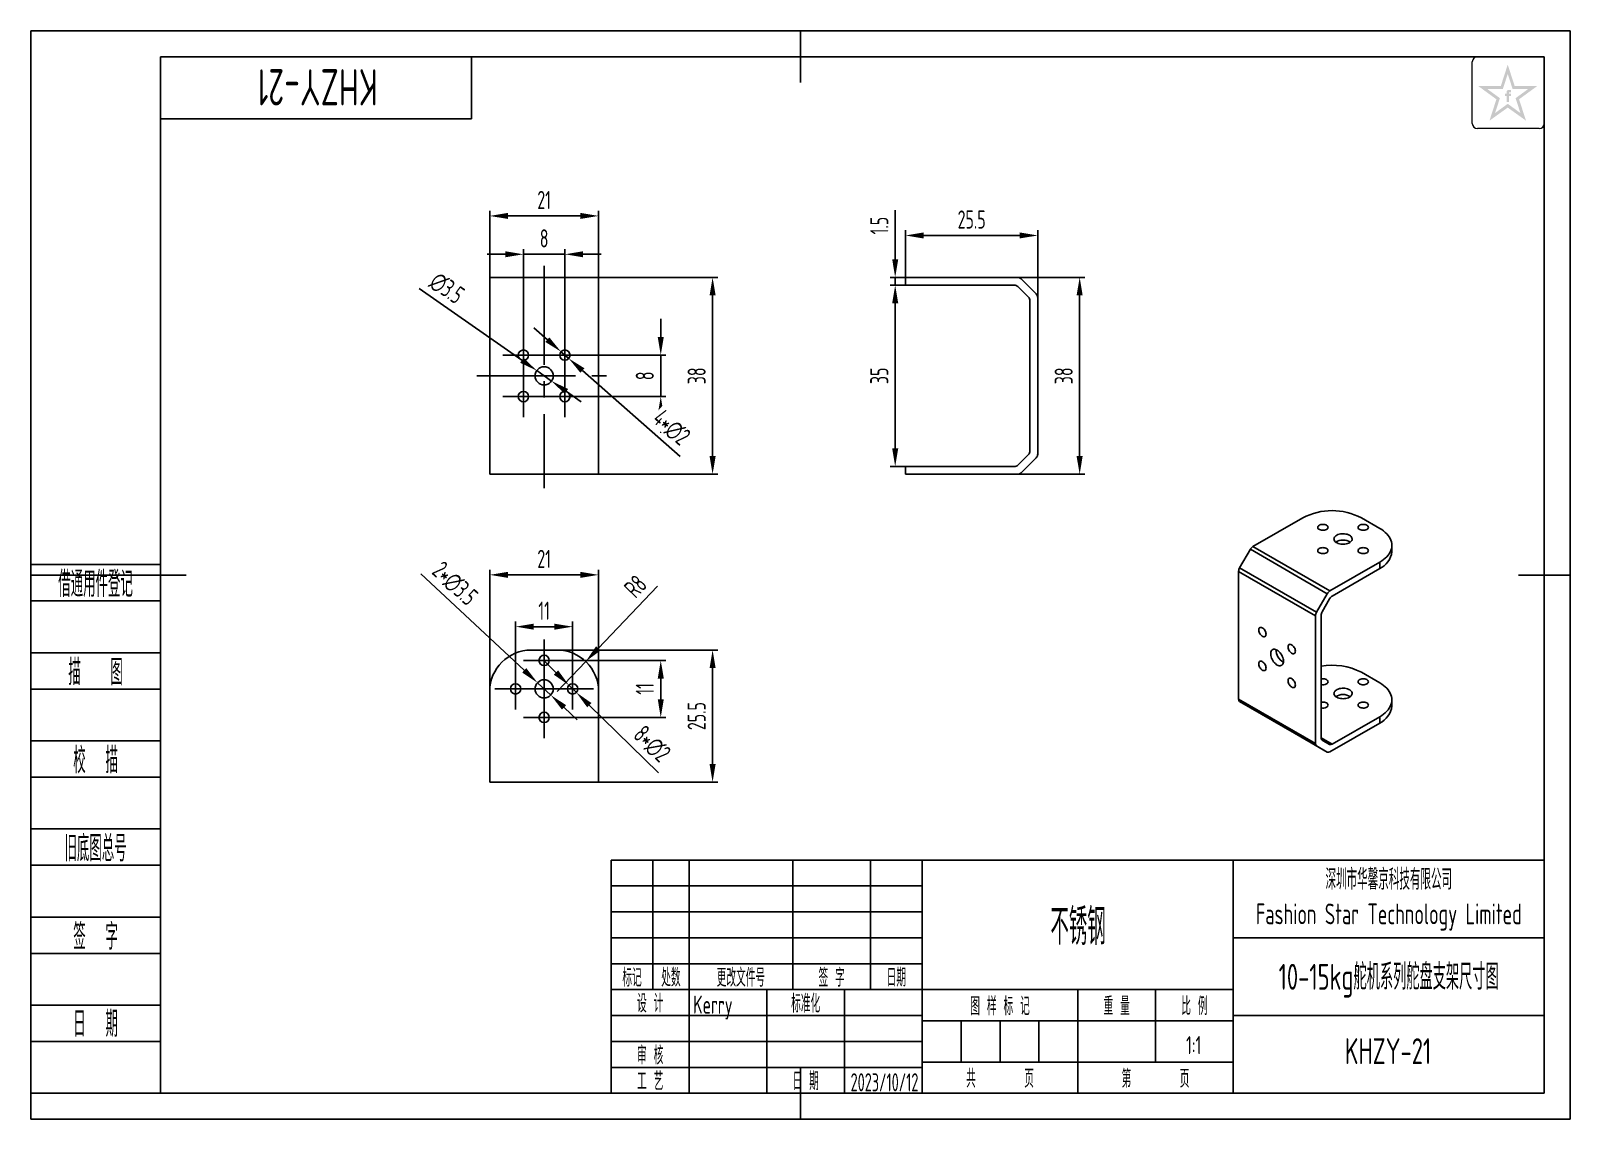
# Model space of a CAD drawing. Header units: millimetres. Extents: x 366 to 663, y 390 to 600.
import ezdxf
from ezdxf.enums import TextEntityAlignment as Align

# ---------------------------------------------------------------- set-up
doc = ezdxf.new("R2010")
doc.units = ezdxf.units.MM
doc.linetypes.add('CENTER2', pattern=[28.575, 19.05, -3.175, 3.175, -3.175])
for name, color, linetype in [('1轮廓实线层', 7, 'Continuous'), ('2细线层', 4, 'Continuous'), ('3中心线层', 1, 'CENTER2'), ('6文字层', 3, 'Continuous'), ('7标注层', 4, 'Continuous'), ('图框层', 7, 'Continuous')]:
    doc.layers.add(name, color=color, linetype=linetype)
doc.styles.add('PC_TEXTSTYLE', font='ISOCP.SHX', dxfattribs={"width": 0.707, "bigfont": 'GBCBIG.SHX'})
doc.styles.add('PC_TEXTSTYLE4', font='ISOCP.SHX', dxfattribs={"width": 0.707, "bigfont": 'GBCBIG.SHX'})
doc.dimstyles.new('GB_DIAMETER', dxfattribs={"dimtxt": 3.5, "dimasz": 3.5, "dimexe": 1, "dimexo": 0, "dimgap": 1.5, "dimtad": 1, "dimjust": 4, "dimdsep": 46, "dimtxsty": 'PC_TEXTSTYLE', "dimcen": 0, "dimclrd": 256, "dimclrt": 3, "dimadec": 0, "dimazin": 2, "dimtp": 0.1, "dimtm": 0.1, "dimtfac": 0.71, "dimtdec": 3, "dimtmove": 0, "dimatfit": 2, "dimfxl": 1, "dimtfill": 1, "dimarcsym": 0})
doc.dimstyles.new('GB_LINEAR', dxfattribs={"dimtxt": 3.5, "dimasz": 3.5, "dimexe": 1, "dimexo": 0, "dimgap": 1.5, "dimtad": 1, "dimdsep": 46, "dimtxsty": 'PC_TEXTSTYLE', "dimcen": 0, "dimclrd": 256, "dimclrt": 3, "dimadec": 0, "dimazin": 2, "dimtp": 0.1, "dimtm": 0.1, "dimtfac": 0.71, "dimtdec": 3, "dimtmove": 0, "dimatfit": 3, "dimfxl": 1, "dimtfill": 1, "dimarcsym": 0})
doc.dimstyles.new('GB_RADIAL', dxfattribs={"dimtxt": 3.5, "dimasz": 3.5, "dimexe": 1, "dimexo": 0, "dimgap": 1.5, "dimtad": 1, "dimjust": 4, "dimdsep": 46, "dimtxsty": 'PC_TEXTSTYLE', "dimcen": 0, "dimclrd": 256, "dimclrt": 3, "dimadec": 0, "dimazin": 2, "dimtp": 0.1, "dimtm": 0.1, "dimtfac": 0.71, "dimtdec": 3, "dimtmove": 0, "dimatfit": 2, "dimfxl": 1, "dimtfill": 1, "dimarcsym": 0})

msp = doc.modelspace()

# ---------------------------------------------------------------- texts
at = {"layer": '6文字层', "insert": (628.063, 431.992), "char_height": 4, "width": 60, "attachment_point": 5, "style": 'PC_TEXTSTYLE4'}
msp.add_mtext('深圳市华馨京科技有限公司\\P\\pxsm1,qc;Fashion Star Technology Limited', dxfattribs=at)

# ---------------------------------------------------------------- blocks, each defined once
blk = doc.blocks.new('*D1')
at = {"layer": '7标注层', "color": 0, "lineweight": -2}
for p, q in [((454.6, 551.93), (454.6, 564.93)), ((475.6, 551.93), (475.6, 564.93))]:
    blk.add_line(p, q, dxfattribs=at)
at = {"layer": '7标注层', "lineweight": -2}
blk.add_line((458.1, 563.93), (472.1, 563.93), dxfattribs=at)
at = {"layer": '7标注层'}
for points in [[(458.1, 564.51), (458.1, 563.35), (454.6, 563.93)], [(472.1, 563.35), (472.1, 564.51), (475.6, 563.93)]]:
    blk.add_solid(points, dxfattribs=at)
at = {"layer": 'Defpoints', "color": 0}
for p in [(475.6, 563.93), (454.6, 551.93), (475.6, 551.93)]:
    blk.add_point(p, dxfattribs=at)
at = {"layer": '7标注层', "color": 3, "insert": (465.1, 567.01), "char_height": 3.5, "attachment_point": 5, "style": 'PC_TEXTSTYLE', "bg_fill": 3, "box_fill_scale": 1.1, "bg_fill_color": 257, "bg_fill_transparency": 0}
blk.add_mtext('21', dxfattribs=at)
blk = doc.blocks.new('*D2')
at = {"layer": '7标注层', "color": 0, "lineweight": -2}
for p, q in [((465.1, 480.18), (498.6, 480.18)), ((475.6, 454.68), (498.6, 454.68))]:
    blk.add_line(p, q, dxfattribs=at)
at = {"layer": '7标注层', "lineweight": -2}
blk.add_line((497.6, 458.18), (497.6, 476.68), dxfattribs=at)
at = {"layer": '7标注层'}
for points in [[(498.19, 476.68), (497.02, 476.68), (497.6, 480.18)], [(497.02, 458.18), (498.19, 458.18), (497.6, 454.68)]]:
    blk.add_solid(points, dxfattribs=at)
at = {"layer": 'Defpoints', "color": 0}
for p in [(465.1, 480.18), (497.6, 480.18), (475.6, 454.68)]:
    blk.add_point(p, dxfattribs=at)
at = {"layer": '7标注层', "color": 3, "insert": (494.53, 467.43), "char_height": 3.5, "attachment_point": 5, "rotation": 90, "style": 'PC_TEXTSTYLE', "bg_fill": 3, "box_fill_scale": 1.1, "bg_fill_color": 257, "bg_fill_transparency": 0}
blk.add_mtext('25.5', dxfattribs=at)
blk = doc.blocks.new('*D3')
at = {"layer": '7标注层', "color": 0, "lineweight": -2}
for p, q in [((454.6, 472.68), (454.6, 495.68)), ((475.6, 472.68), (475.6, 495.68))]:
    blk.add_line(p, q, dxfattribs=at)
at = {"layer": '7标注层', "lineweight": -2}
blk.add_line((458.1, 494.68), (472.1, 494.68), dxfattribs=at)
at = {"layer": '7标注层'}
for points in [[(458.1, 495.26), (458.1, 494.1), (454.6, 494.68)], [(472.1, 494.1), (472.1, 495.26), (475.6, 494.68)]]:
    blk.add_solid(points, dxfattribs=at)
at = {"layer": 'Defpoints', "color": 0}
for p in [(475.6, 494.68), (454.6, 472.68), (475.6, 472.68)]:
    blk.add_point(p, dxfattribs=at)
at = {"layer": '7标注层', "color": 3, "insert": (465.1, 497.76), "char_height": 3.5, "attachment_point": 5, "style": 'PC_TEXTSTYLE', "bg_fill": 3, "box_fill_scale": 1.1, "bg_fill_color": 257, "bg_fill_transparency": 0}
blk.add_mtext('21', dxfattribs=at)
blk = doc.blocks.new('*D4')
at = {"layer": '7标注层', "color": 0, "lineweight": -2}
for p, q in [((475.6, 552.08), (498.6, 552.08)), ((475.6, 514.08), (498.6, 514.08))]:
    blk.add_line(p, q, dxfattribs=at)
at = {"layer": '7标注层', "lineweight": -2}
blk.add_line((497.6, 548.58), (497.6, 517.58), dxfattribs=at)
at = {"layer": '7标注层'}
for points in [[(498.19, 548.58), (497.02, 548.58), (497.6, 552.08)], [(497.02, 517.58), (498.19, 517.58), (497.6, 514.08)]]:
    blk.add_solid(points, dxfattribs=at)
at = {"layer": 'Defpoints', "color": 0}
for p in [(475.6, 552.08), (475.6, 514.08), (497.6, 514.08)]:
    blk.add_point(p, dxfattribs=at)
at = {"layer": '7标注层', "color": 3, "insert": (494.53, 533.08), "char_height": 3.5, "attachment_point": 5, "rotation": 90, "style": 'PC_TEXTSTYLE', "bg_fill": 3, "box_fill_scale": 1.1, "bg_fill_color": 257, "bg_fill_transparency": 0}
blk.add_mtext('38', dxfattribs=at)
blk = doc.blocks.new('*D5')
at = {"layer": '7标注层', "lineweight": -2}
for p, q in [((457.6, 556.53), (454.1, 556.53)), ((461.1, 556.53), (469.1, 556.53)), ((472.6, 556.53), (476.1, 556.53))]:
    blk.add_line(p, q, dxfattribs=at)
at = {"layer": '7标注层', "color": 0, "lineweight": -2}
for p, q in [((461.1, 541.08), (461.1, 557.53)), ((469.1, 541.08), (469.1, 557.53))]:
    blk.add_line(p, q, dxfattribs=at)
at = {"layer": '7标注层'}
for points in [[(457.6, 555.95), (457.6, 557.11), (461.1, 556.53)], [(472.6, 557.11), (472.6, 555.95), (469.1, 556.53)]]:
    blk.add_solid(points, dxfattribs=at)
at = {"layer": 'Defpoints', "color": 0}
for p in [(469.1, 556.53), (461.1, 541.08), (469.1, 541.08)]:
    blk.add_point(p, dxfattribs=at)
at = {"layer": '7标注层', "color": 3, "insert": (465.1, 559.6), "char_height": 3.5, "attachment_point": 5, "style": 'PC_TEXTSTYLE', "bg_fill": 3, "box_fill_scale": 1.1, "bg_fill_color": 257, "bg_fill_transparency": 0}
blk.add_mtext('8', dxfattribs=at)
blk = doc.blocks.new('*D6')
at = {"layer": '7标注层', "lineweight": -2}
for p, q in [((487.6, 540.58), (487.6, 544.08)), ((487.6, 537.08), (487.6, 529.08)), ((487.6, 525.58), (487.6, 522.08))]:
    blk.add_line(p, q, dxfattribs=at)
at = {"layer": '7标注层', "color": 0, "lineweight": -2}
for p, q in [((473.1, 537.08), (488.6, 537.08)), ((473.1, 529.08), (488.6, 529.08))]:
    blk.add_line(p, q, dxfattribs=at)
at = {"layer": '7标注层'}
for points in [[(487.02, 540.58), (488.19, 540.58), (487.6, 537.08)], [(488.19, 525.58), (487.02, 525.58), (487.6, 529.08)]]:
    blk.add_solid(points, dxfattribs=at)
at = {"layer": 'Defpoints', "color": 0}
for p in [(473.1, 537.08), (473.1, 529.08), (487.6, 529.08)]:
    blk.add_point(p, dxfattribs=at)
at = {"layer": '7标注层', "color": 3, "insert": (484.53, 533.08), "char_height": 3.5, "attachment_point": 5, "rotation": 90, "style": 'PC_TEXTSTYLE', "bg_fill": 3, "box_fill_scale": 1.1, "bg_fill_color": 257, "bg_fill_transparency": 0}
blk.add_mtext('8', dxfattribs=at)
blk = doc.blocks.new('*D7')
at = {"layer": '7标注层', "lineweight": -2}
for p, q in [((487, 492.49), (475.55, 480.5)), ((467.6, 472.18), (473.13, 477.97))]:
    blk.add_line(p, q, dxfattribs=at)
at = {"layer": '7标注层'}
blk.add_solid([(475.12, 480.9), (475.97, 480.09), (473.13, 477.97)], dxfattribs=at)
at = {"layer": 'Defpoints', "color": 0}
for p in [(473.13, 477.97), (467.6, 472.18)]:
    blk.add_point(p, dxfattribs=at)
at = {"layer": '7标注层', "color": 3, "insert": (482.72, 492.46), "char_height": 3.5, "attachment_point": 5, "rotation": 46.3206, "style": 'PC_TEXTSTYLE', "bg_fill": 3, "box_fill_scale": 1.1, "bg_fill_color": 257, "bg_fill_transparency": 0}
blk.add_mtext('R8', dxfattribs=at)
blk = doc.blocks.new('*D8')
at = {"layer": '7标注层', "color": 0, "lineweight": -2}
for p, q in [((556.42, 552.08), (569.42, 552.08)), ((556.42, 514.08), (569.42, 514.08))]:
    blk.add_line(p, q, dxfattribs=at)
at = {"layer": '7标注层', "lineweight": -2}
blk.add_line((568.42, 548.58), (568.42, 517.58), dxfattribs=at)
at = {"layer": '7标注层'}
for points in [[(569, 548.58), (567.83, 548.58), (568.42, 552.08)], [(567.83, 517.58), (569, 517.58), (568.42, 514.08)]]:
    blk.add_solid(points, dxfattribs=at)
at = {"layer": 'Defpoints', "color": 0}
for p in [(556.42, 552.08), (556.42, 514.08), (568.42, 514.08)]:
    blk.add_point(p, dxfattribs=at)
at = {"layer": '7标注层', "color": 3, "insert": (565.34, 533.08), "char_height": 3.5, "attachment_point": 5, "rotation": 90, "style": 'PC_TEXTSTYLE', "bg_fill": 3, "box_fill_scale": 1.1, "bg_fill_color": 257, "bg_fill_transparency": 0}
blk.add_mtext('38', dxfattribs=at)
blk = doc.blocks.new('*D9')
at = {"layer": '7标注层', "color": 0, "lineweight": -2}
for p, q in [((534.83, 552.08), (534.83, 561.16)), ((560.33, 548.16), (560.33, 561.16))]:
    blk.add_line(p, q, dxfattribs=at)
at = {"layer": '7标注层', "lineweight": -2}
blk.add_line((538.33, 560.16), (556.83, 560.16), dxfattribs=at)
at = {"layer": '7标注层'}
for points in [[(538.33, 560.75), (538.33, 559.58), (534.83, 560.16)], [(556.83, 559.58), (556.83, 560.75), (560.33, 560.16)]]:
    blk.add_solid(points, dxfattribs=at)
at = {"layer": 'Defpoints', "color": 0}
for p in [(560.33, 560.16), (534.83, 552.08), (560.33, 548.16)]:
    blk.add_point(p, dxfattribs=at)
at = {"layer": '7标注层', "color": 3, "insert": (547.58, 563.24), "char_height": 3.5, "attachment_point": 5, "style": 'PC_TEXTSTYLE', "bg_fill": 3, "box_fill_scale": 1.1, "bg_fill_color": 257, "bg_fill_transparency": 0}
blk.add_mtext('25.5', dxfattribs=at)
blk = doc.blocks.new('*D10')
at = {"layer": '7标注层', "color": 0, "lineweight": -2}
for p, q in [((534.83, 550.58), (531.83, 550.58)), ((534.83, 515.58), (531.83, 515.58))]:
    blk.add_line(p, q, dxfattribs=at)
at = {"layer": '7标注层', "lineweight": -2}
blk.add_line((532.83, 547.08), (532.83, 519.08), dxfattribs=at)
at = {"layer": '7标注层'}
for points in [[(533.42, 547.08), (532.25, 547.08), (532.83, 550.58)], [(532.25, 519.08), (533.42, 519.08), (532.83, 515.58)]]:
    blk.add_solid(points, dxfattribs=at)
at = {"layer": 'Defpoints', "color": 0}
for p in [(534.83, 550.58), (532.83, 515.58), (534.83, 515.58)]:
    blk.add_point(p, dxfattribs=at)
at = {"layer": '7标注层', "color": 3, "insert": (529.76, 533.08), "char_height": 3.5, "attachment_point": 5, "rotation": 90, "style": 'PC_TEXTSTYLE', "bg_fill": 3, "box_fill_scale": 1.1, "bg_fill_color": 257, "bg_fill_transparency": 0}
blk.add_mtext('35', dxfattribs=at)
blk = doc.blocks.new('*D21')
at = {"layer": '7标注层', "lineweight": -2}
for p, q in [((532.83, 555.58), (532.83, 565.05)), ((532.83, 552.08), (532.83, 550.58)), ((532.83, 547.08), (532.83, 543.58))]:
    blk.add_line(p, q, dxfattribs=at)
at = {"layer": '7标注层', "color": 0, "lineweight": -2}
for p, q in [((534.83, 552.08), (531.83, 552.08)), ((534.83, 550.58), (531.83, 550.58))]:
    blk.add_line(p, q, dxfattribs=at)
at = {"layer": '7标注层'}
for points in [[(532.25, 555.58), (533.42, 555.58), (532.83, 552.08)], [(533.42, 547.08), (532.25, 547.08), (532.83, 550.58)]]:
    blk.add_solid(points, dxfattribs=at)
at = {"layer": 'Defpoints', "color": 0}
for p in [(532.83, 550.58), (534.83, 552.08), (534.83, 550.58)]:
    blk.add_point(p, dxfattribs=at)
at = {"layer": '7标注层', "color": 3, "insert": (529.76, 562.06), "char_height": 3.5, "attachment_point": 5, "rotation": 90, "style": 'PC_TEXTSTYLE', "bg_fill": 3, "box_fill_scale": 1.1, "bg_fill_color": 257, "bg_fill_transparency": 0}
blk.add_mtext('1.5', dxfattribs=at)
blk = doc.blocks.new('*D11')
at = {"layer": '7标注层', "color": 0, "lineweight": -2}
for p, q in [((459.6, 476.68), (459.6, 485.68)), ((470.6, 476.68), (470.6, 485.68))]:
    blk.add_line(p, q, dxfattribs=at)
at = {"layer": '7标注层', "lineweight": -2}
blk.add_line((463.1, 484.68), (467.1, 484.68), dxfattribs=at)
at = {"layer": '7标注层'}
for points in [[(463.1, 485.26), (463.1, 484.1), (459.6, 484.68)], [(467.1, 484.1), (467.1, 485.26), (470.6, 484.68)]]:
    blk.add_solid(points, dxfattribs=at)
at = {"layer": 'Defpoints', "color": 0}
for p in [(470.6, 484.68), (459.6, 476.68), (470.6, 476.68)]:
    blk.add_point(p, dxfattribs=at)
at = {"layer": '7标注层', "color": 3, "insert": (465.1, 487.76), "char_height": 3.5, "attachment_point": 5, "style": 'PC_TEXTSTYLE', "bg_fill": 3, "box_fill_scale": 1.1, "bg_fill_color": 257, "bg_fill_transparency": 0}
blk.add_mtext('11', dxfattribs=at)
blk = doc.blocks.new('*D12')
at = {"layer": '7标注层', "color": 0, "lineweight": -2}
for p, q in [((469.1, 478.18), (488.6, 478.18)), ((469.1, 467.18), (488.6, 467.18))]:
    blk.add_line(p, q, dxfattribs=at)
at = {"layer": '7标注层', "lineweight": -2}
blk.add_line((487.6, 474.68), (487.6, 470.68), dxfattribs=at)
at = {"layer": '7标注层'}
for points in [[(488.19, 474.68), (487.02, 474.68), (487.6, 478.18)], [(487.02, 470.68), (488.19, 470.68), (487.6, 467.18)]]:
    blk.add_solid(points, dxfattribs=at)
at = {"layer": 'Defpoints', "color": 0}
for p in [(469.1, 478.18), (469.1, 467.18), (487.6, 467.18)]:
    blk.add_point(p, dxfattribs=at)
at = {"layer": '7标注层', "color": 3, "insert": (484.53, 472.68), "char_height": 3.5, "attachment_point": 5, "rotation": 90, "style": 'PC_TEXTSTYLE', "bg_fill": 3, "box_fill_scale": 1.1, "bg_fill_color": 257, "bg_fill_transparency": 0}
blk.add_mtext('11', dxfattribs=at)
blk = doc.blocks.new('*D13')
at = {"layer": '7标注层', "lineweight": -2}
for p, q in [((465.73, 540.05), (463.1, 542.36)), ((468.35, 537.74), (469.86, 536.42)), ((491.33, 517.52), (472.48, 534.11))]:
    blk.add_line(p, q, dxfattribs=at)
at = {"layer": '7标注层'}
for points in [[(465.34, 539.61), (466.11, 540.49), (468.35, 537.74)], [(472.87, 534.54), (472.1, 533.67), (469.86, 536.42)]]:
    blk.add_solid(points, dxfattribs=at)
at = {"layer": 'Defpoints', "color": 0}
for p in [(468.35, 537.74), (469.86, 536.42)]:
    blk.add_point(p, dxfattribs=at)
at = {"layer": '7标注层', "color": 3, "insert": (489.64, 523.11), "char_height": 3.5, "attachment_point": 5, "rotation": 318.6628, "style": 'PC_TEXTSTYLE', "bg_fill": 3, "box_fill_scale": 1.1, "bg_fill_color": 257, "bg_fill_transparency": 0}
blk.add_mtext('4*∅2', dxfattribs=at)
blk = doc.blocks.new('*D14')
at = {"layer": '7标注层', "lineweight": -2}
for p, q in [((441.01, 549.96), (460.8, 536.09)), ((466.54, 532.07), (463.67, 534.08)), ((469.4, 530.07), (472.27, 528.06))]:
    blk.add_line(p, q, dxfattribs=at)
at = {"layer": '7标注层'}
for points in [[(460.47, 535.61), (461.14, 536.57), (463.67, 534.08)], [(469.74, 530.54), (469.07, 529.59), (466.54, 532.07)]]:
    blk.add_solid(points, dxfattribs=at)
at = {"layer": 'Defpoints', "color": 0}
for p in [(463.67, 534.08), (466.54, 532.07)]:
    blk.add_point(p, dxfattribs=at)
at = {"layer": '7标注层', "color": 3, "insert": (446.33, 549.98), "char_height": 3.5, "attachment_point": 5, "rotation": 324.9868, "style": 'PC_TEXTSTYLE', "bg_fill": 3, "box_fill_scale": 1.1, "bg_fill_color": 257, "bg_fill_transparency": 0}
blk.add_mtext('∅3.5', dxfattribs=at)
blk = doc.blocks.new('*D15')
at = {"layer": '7标注层', "lineweight": -2}
for p, q in [((467.39, 475.83), (464.89, 478.28)), ((469.89, 473.38), (471.32, 471.98)), ((487.18, 456.45), (473.82, 469.53))]:
    blk.add_line(p, q, dxfattribs=at)
at = {"layer": '7标注层'}
for points in [[(466.98, 475.41), (467.8, 476.25), (469.89, 473.38)], [(474.23, 469.95), (473.41, 469.12), (471.32, 471.98)]]:
    blk.add_solid(points, dxfattribs=at)
at = {"layer": 'Defpoints', "color": 0}
for p in [(469.89, 473.38), (471.32, 471.98)]:
    blk.add_point(p, dxfattribs=at)
at = {"layer": '7标注层', "color": 3, "insert": (485.88, 462.04), "char_height": 3.5, "attachment_point": 5, "rotation": 315.615, "style": 'PC_TEXTSTYLE', "bg_fill": 3, "box_fill_scale": 1.1, "bg_fill_color": 257, "bg_fill_transparency": 0}
blk.add_mtext('8*∅2', dxfattribs=at)
blk = doc.blocks.new('*D16')
at = {"layer": '7标注层', "lineweight": -2}
for p, q in [((441.33, 494.85), (461.27, 476.26)), ((466.38, 471.49), (463.82, 473.87)), ((468.94, 469.1), (471.5, 466.71))]:
    blk.add_line(p, q, dxfattribs=at)
at = {"layer": '7标注层'}
for points in [[(460.87, 475.83), (461.66, 476.69), (463.82, 473.87)], [(469.34, 469.53), (468.55, 468.67), (466.38, 471.49)]]:
    blk.add_solid(points, dxfattribs=at)
at = {"layer": 'Defpoints', "color": 0}
for p in [(463.82, 473.87), (466.38, 471.49)]:
    blk.add_point(p, dxfattribs=at)
at = {"layer": '7标注层', "color": 3, "insert": (447.87, 492.96), "char_height": 3.5, "attachment_point": 5, "rotation": 316.9942, "style": 'PC_TEXTSTYLE', "bg_fill": 3, "box_fill_scale": 1.1, "bg_fill_color": 257, "bg_fill_transparency": 0}
blk.add_mtext('2*∅3.5', dxfattribs=at)
blk = doc.blocks.new('ZwmFrameMain_A4^_^无分区图框^_^landscape')
at = {"layer": '1轮廓实线层'}
for p, q in [((123.5, 205), (123.5, 195)), ((0, 0), (0, 200)), ((267, 200), (0, 200)), ((267, 200), (267, 0)), ((-25, 100), (5, 100)), ((272, 100), (262, 100)), ((123.5, -5), (123.5, 5)), ((0, 0), (267, 0))]:
    blk.add_line(p, q, dxfattribs=at)
at = {"layer": '2细线层'}
for p, q in [((-25, -5), (-25, 205)), ((272, 205), (-25, 205)), ((272, 205), (272, -5)), ((-25, -5), (272, -5))]:
    blk.add_line(p, q, dxfattribs=at)
blk = doc.blocks.new('ZwmFrameMain_标题栏1')
at = {"layer": '1轮廓实线层'}
for p, q in [((-180, 0), (-180, 45)), ((0, 45), (-180, 45)), ((-172, 20), (-172, 45)), ((-165, 20), (-165, 45)), ((-145, 20), (-145, 45)), ((-130, 20), (-130, 45)), ((-120, 0), (-120, 45)), ((0, 0), (0, 45)), ((-60, 30), (0, 30)), ((-180, 20), (-60, 20)), ((-165, 0), (-165, 20)), ((-150, 0), (-150, 20)), ((-135, 0), (-135, 20)), ((-60, 15), (0, 15)), ((-180, 0), (0, 0))]:
    blk.add_line(p, q, dxfattribs=at)
at = {"layer": '1轮廓实线层', "color": 7}
for p, q in [((-60, 0), (-60, 45)), ((-180, 25), (-120, 25))]:
    blk.add_line(p, q, dxfattribs=at)
at = {"layer": '2细线层'}
for p, q in [((-180, 40), (-120, 40)), ((-180, 35), (-120, 35)), ((-180, 30), (-120, 30)), ((-90, 0), (-90, 20)), ((-75, 6), (-75, 20)), ((-180, 15), (-120, 15)), ((-120, 14), (-60, 14)), ((-112.5, 6), (-112.5, 14)), ((-105, 6), (-105, 14)), ((-97.5, 6), (-97.5, 14)), ((-180, 10), (-120, 10)), ((-120, 6), (-60, 6)), ((-180, 5), (-120, 5))]:
    blk.add_line(p, q, dxfattribs=at)
at = {"layer": '6文字层', "style": 'PC_TEXTSTYLE', "width": 0.667}
for s, p in [('标记', (-176, 22.5)), ('处数', (-168.5, 22.5)), (' 更改文件号 ', (-155, 22.5)), (' 签 字 ', (-137.5, 22.5)), (' 日期 ', (-125, 22.5)), (' 设 计 ', (-172.5, 17.51)), (' 标准化 ', (-142.5, 17.51)), (' 图 样 标 记 ', (-105, 17)), (' 重 量 ', (-82.5, 17)), (' 比 例 ', (-67.5, 17)), (' 审 核 ', (-172.5, 7.5)), (' 工 艺 ', (-172.5, 2.5)), (' 日 期 ', (-142.5, 2.5)), ('共       页', (-105, 3)), ('第       页', (-75, 3))]:
    blk.add_text(s, height=3.5, dxfattribs=at).set_placement(p, align=Align.MIDDLE)
at = {"layer": '6文字层', "style": 'PC_TEXTSTYLE', "flags": 8}
for tag, height, width, p, p2 in [('企业名称', 5, 3.445461, (-54.29, 34.82), (-5.27, 34.82)), ('产品名称或材料标记', 7, 1.034456, (-113.46, 28.64), (-66.42, 28.64)), ('图样名称', 5, 3.480264, (-54.79, 19.98), (-5.27, 19.98)), ('标准化', 3.5, 1.756036, (-133.83, 15.37), (-120.75, 15.37)), ('审核', 3.5, 2.723972, (-163.99, 5.37), (-150.63, 5.37)), ('重量', 3.5, 2.448074, (-88.46, 7.54), (-76.55, 7.54)), ('比例', 3.5, 2.367734, (-73.35, 7.54), (-61.93, 7.54)), ('图样代号', 5, 3.489916, (-54.79, 5.63), (-5.52, 5.63)), ('工艺', 3.5, 2.851598, (-164.21, 0.37), (-150.89, 0.37)), ('日期', 3.5, 2.733185, (-133.83, 0.37), (-120.75, 0.37)), ('共几页', 3.5, 0.953151, (-108.58, 1.48), (-101.56, 1.48))]:
    blk.add_attdef(tag, text='', height=height, dxfattribs=dict(at, width=width)).set_placement(p, p2, align=Align.FIT)
at = {"layer": '6文字层', "style": 'PC_TEXTSTYLE', "width": 9.901758, "flags": 8}
blk.add_attdef('设计', text='', height=3.5, rotation=359.5768, dxfattribs=at).set_placement((-164.23, 15.37), (-150.37, 15.27), align=Align.FIT)
at = {"layer": '6文字层', "color": 3, "style": 'PC_TEXTSTYLE', "width": 0.96618, "flags": 8}
blk.add_attdef('第几页', text='', height=3.5, dxfattribs=at).set_placement((-78.29, 1.5), (-71.16, 1.5), align=Align.FIT)
at = {"layer": '6文字层', "color": 0, "style": 'PC_TEXTSTYLE', "width": 0.715273, "flags": 8}
blk.add_attdef('图纸张数', text='', height=3.5, dxfattribs=at).set_placement((-2.66, -3.87), (4.46, -3.87), align=Align.FIT)
blk = doc.blocks.new('ZwmFrameMain_图样代号')
at = {"layer": '2细线层', "linetype": 'Continuous'}
for p in [(60, 0), (0, -12)]:
    blk.add_line(p, (60, -12), dxfattribs=at)
at = {"layer": '6文字层', "style": 'PC_TEXTSTYLE', "width": 2.827942}
blk.add_attdef('图样代号', text='', height=7, rotation=180, dxfattribs=at).set_placement((58.24, -2.4), (2.35, -2.4), align=Align.FIT)
blk = doc.blocks.new('ZwmFrameMain_附加栏')
at = {"layer": '2细线层'}
for p, q in [((-25, 102), (0, 102)), ((-25, 95), (0, 95)), ((-25, 85), (0, 85)), ((-25, 78), (0, 78)), ((-25, 68), (0, 68)), ((-25, 61), (0, 61)), ((-25, 51), (0, 51)), ((-25, 44), (0, 44)), ((-25, 34), (0, 34)), ((-25, 27), (0, 27)), ((-25, 17), (0, 17)), ((-25, 10), (0, 10)), ((-25, 0), (0, 0))]:
    blk.add_line(p, q, dxfattribs=at)
at = {"layer": '6文字层', "color": 3, "style": 'PC_TEXTSTYLE'}
for s, width, p in [('借通用件登记', 0.667, (-12.5, 98.5)), ('描   图', 0.6667, (-12.5, 81.5)), ('校  描', 0.667, (-12.5, 64.5)), ('旧底图总号', 0.667, (-12.5, 47.5)), ('签  字', 0.667, (-12.5, 30.5)), ('日  期', 0.667, (-12.49, 13.6))]:
    blk.add_text(s, height=5, dxfattribs=dict(at, width=width)).set_placement(p, align=Align.MIDDLE)
at = {"layer": '6文字层', "style": 'PC_TEXTSTYLE'}
for tag, width, p, p2 in [('借通用件登记', 0.671328, (-23.44, 86.36), (-1.25, 86.36)), ('描图', 2.120922, (-23.44, 69.36), (-1.25, 69.36)), ('校图', 2.149976, (-23.75, 52.06), (-1.25, 52.06)), ('旧底图总号', 0.761452, (-22.84, 35.67), (-1.86, 35.67)), ('签字', 2.026939, (-23.14, 18.37), (-1.56, 18.37)), ('日期', 1.89999, (-22.84, 1.37), (-2.17, 1.37))]:
    blk.add_attdef(tag, text='', height=5, dxfattribs=dict(at, width=width)).set_placement(p, p2, align=Align.FIT)

# ---------------------------------------------------------------- hatches: boundary and pattern name
at = {"layer": '6文字层', "lineweight": 5}
h = msp.add_hatch(color=2, dxfattribs=at)
edge = h.paths.add_edge_path(flags=0)
edge.add_line((651.234, 587.07), (651.63, 587.07))
edge.add_line((651.63, 587.07), (651.63, 587.496))
edge.add_line((651.63, 587.496), (651.239, 587.496))
edge.add_line((651.239, 587.496), (651.239, 587.705))
edge.add_spline(control_points=[(651.239, 587.705), (651.239, 587.729), (651.238, 587.826), (651.426, 587.796), (651.545, 587.778), (651.612, 587.761), (651.639, 587.754)], knot_values=[0, 0, 0, 0, 1.4943482, 5.8188355, 8.4876202, 10.3632598, 10.3632598, 10.3632598, 10.3632598], degree=3, periodic=0)
edge.add_line((651.639, 587.754), (651.639, 588.19))
edge.add_spline(control_points=[(651.639, 588.19), (651.568, 588.207), (651.395, 588.248), (651.147, 588.269), (650.918, 588.166), (650.802, 588.021), (650.782, 587.911), (650.777, 587.88)], knot_values=[0, 0, 0, 0, 4.9341397, 11.9452686, 16.0265909, 21.3569295, 23.4510995, 23.4510995, 23.4510995, 23.4510995], degree=3, periodic=0)
edge.add_line((650.777, 587.88), (650.777, 587.496))
edge.add_line((650.777, 587.496), (650.49, 587.496))
edge.add_line((650.49, 587.496), (650.49, 587.07))
edge.add_line((650.49, 587.07), (650.78, 587.07))
edge.add_line((650.78, 587.07), (650.78, 585.88))
edge.add_line((650.78, 585.88), (651.234, 585.88))
edge.add_line((651.234, 585.88), (651.234, 587.07))
h.paths.add_polyline_path([(656.69, 588.984), (652.35, 588.984), (651.01, 593.125), (649.67, 588.984), (645.33, 588.984), (648.824, 586.437), (647.485, 582.308), (651.01, 584.832), (654.536, 582.308), (653.196, 586.437)])
h.paths.add_polyline_path([(652.524, 586.648), (653.456, 583.775), (651.01, 585.565), (648.564, 583.775), (649.497, 586.648), (647.043, 588.437), (650.075, 588.437), (651.01, 591.325), (651.946, 588.437), (654.978, 588.437)], flags=16)

# ---------------------------------------------------------------- linework, layer by layer
at = {"color": 7, "linetype": 'Continuous', "lineweight": 25}
for p, q in [((454.604, 552.077), (475.604, 552.077)), ((454.604, 551.784), (454.604, 552.077)), ((454.604, 548.87), (454.604, 551.784)), ((475.604, 552.077), (475.604, 551.784)), ((475.604, 548.87), (475.604, 551.784)), ((534.832, 550.577), (534.832, 552.077)), ((534.832, 552.077), (542.832, 552.077)), ((542.832, 550.577), (534.832, 550.577)), ((556.418, 552.077), (542.832, 552.077)), ((542.832, 550.577), (555.796, 550.577)), ((556.503, 550.284), (558.539, 548.249)), ((560.039, 548.87), (557.125, 551.784)), ((454.604, 548.163), (454.604, 548.87)), ((454.604, 517.991), (454.604, 548.163)), ((475.604, 548.87), (475.604, 548.163)), ((475.604, 517.991), (475.604, 548.163)), ((558.832, 547.542), (558.832, 518.613)), ((560.332, 517.991), (560.332, 548.163)), ((454.604, 517.284), (454.604, 517.991)), ((454.604, 514.37), (454.604, 517.284)), ((475.604, 517.991), (475.604, 517.284)), ((475.604, 514.37), (475.604, 517.284)), ((558.539, 517.906), (556.503, 515.87)), ((557.125, 514.37), (560.039, 517.284)), ((454.604, 514.077), (454.604, 514.37)), ((475.604, 514.077), (454.604, 514.077)), ((475.604, 514.37), (475.604, 514.077)), ((534.832, 514.077), (534.832, 515.577)), ((534.832, 515.577), (542.832, 515.577)), ((542.832, 514.077), (534.832, 514.077)), ((555.796, 515.577), (542.832, 515.577)), ((542.832, 514.077), (556.418, 514.077)), ((601.849, 500.138), (611.456, 505.684)), ((622.769, 505.684), (626.305, 503.643)), ((599.288, 496.041), (601.349, 499.61)), ((628.648, 499.152), (628.648, 500.377)), ((616.698, 491.566), (626.305, 497.112)), ((599.081, 470.708), (599.081, 495.344)), ((626.305, 495.887), (617.138, 490.595)), ((614.138, 487.469), (616.198, 491.038)), ((616.638, 490.067), (615.198, 487.574)), ((613.93, 462.136), (613.93, 486.772)), ((614.991, 486.877), (614.991, 463.255)), ((462.604, 480.181), (467.604, 480.181)), ((622.769, 475.88), (626.305, 473.839)), ((454.604, 458.595), (454.604, 472.181)), ((475.604, 458.595), (475.604, 472.181)), ((601.349, 469.06), (599.288, 470.25)), ((628.648, 469.349), (628.648, 470.573)), ((601.349, 469.06), (616.198, 460.488)), ((617.138, 462.016), (626.305, 467.308)), ((626.305, 466.083), (616.698, 460.537)), ((616.198, 460.488), (614.138, 461.678)), ((615.198, 462.797), (616.638, 461.966)), ((454.604, 457.888), (454.604, 458.595)), ((454.604, 454.974), (454.604, 457.888)), ((475.604, 458.595), (475.604, 457.888)), ((475.604, 454.974), (475.604, 457.888)), ((454.604, 454.681), (454.604, 454.974)), ((475.604, 454.681), (454.604, 454.681)), ((475.604, 454.974), (475.604, 454.681))]:
    msp.add_line(p, q, dxfattribs=at)
at = {"color": 1, "linetype": 'Continuous', "lineweight": 25}
for p, q in [((616.198, 491.038), (601.349, 499.61)), ((601.849, 500.138), (616.698, 491.566)), ((599.288, 496.041), (614.138, 487.469)), ((626.305, 495.887), (626.305, 497.112)), ((613.93, 486.772), (599.081, 495.344)), ((599.081, 470.708), (613.93, 462.136)), ((614.138, 461.678), (599.288, 470.25)), ((626.305, 466.083), (626.305, 467.308)), ((614.991, 463.255), (617.138, 462.016))]:
    msp.add_line(p, q, dxfattribs=at)
at = {"color": 7, "linetype": 'Continuous', "lineweight": 25, "flags": 128}
for points in [[(616.052, 504.255), (615.895, 504.329), (615.716, 504.383), (615.521, 504.415), (615.319, 504.424), (615.119, 504.409), (614.927, 504.371), (614.753, 504.312), (614.603, 504.234), (614.483, 504.14), (614.398, 504.034), (614.353, 503.92), (614.348, 503.803), (614.383, 503.688), (614.458, 503.58), (614.57, 503.482), (614.713, 503.399), (614.882, 503.335), (615.07, 503.292), (615.269, 503.271), (615.471, 503.274), (615.668, 503.301), (615.852, 503.349), (616.015, 503.419), (616.151, 503.505), (616.253, 503.606), (616.319, 503.716), (616.344, 503.832), (616.329, 503.949), (616.273, 504.061), (616.18, 504.165), (616.052, 504.255)], [(620.471, 502.316), (620.268, 502.417), (620.04, 502.498), (619.794, 502.559), (619.534, 502.597), (619.267, 502.612), (619, 502.603), (618.738, 502.571), (618.487, 502.516), (618.255, 502.439), (618.045, 502.343), (617.863, 502.229), (617.713, 502.101), (617.598, 501.961), (617.522, 501.813), (617.487, 501.66), (617.492, 501.505), (617.538, 501.353), (617.623, 501.206), (617.747, 501.069), (617.905, 500.944), (618.095, 500.835), (618.311, 500.743), (618.549, 500.672), (618.802, 500.623), (619.066, 500.596), (619.334, 500.593), (619.6, 500.614), (619.857, 500.658), (620.099, 500.724), (620.321, 500.81), (620.518, 500.915), (620.684, 501.036), (620.817, 501.171), (620.912, 501.315), (620.968, 501.467), (620.983, 501.621), (620.958, 501.775), (620.892, 501.925), (620.787, 502.067), (620.646, 502.199), (620.471, 502.316)], [(623.83, 504.255), (623.673, 504.329), (623.494, 504.383), (623.299, 504.415), (623.097, 504.424), (622.897, 504.409), (622.705, 504.371), (622.531, 504.312), (622.381, 504.234), (622.261, 504.14), (622.177, 504.034), (622.131, 503.92), (622.126, 503.803), (622.161, 503.688), (622.236, 503.58), (622.348, 503.482), (622.491, 503.399), (622.66, 503.335), (622.848, 503.292), (623.047, 503.271), (623.249, 503.274), (623.446, 503.301), (623.63, 503.349), (623.793, 503.419), (623.929, 503.505), (624.031, 503.606), (624.097, 503.716), (624.122, 503.832), (624.107, 503.949), (624.051, 504.061), (623.958, 504.165), (623.83, 504.255)], [(626.305, 497.112), (626.694, 497.353), (627.052, 497.61), (627.378, 497.88), (627.669, 498.164), (627.925, 498.459), (628.144, 498.763), (628.324, 499.076), (628.465, 499.395), (628.566, 499.72), (628.628, 500.048), (628.648, 500.377), (628.628, 500.707), (628.566, 501.034), (628.465, 501.359), (628.324, 501.678), (628.144, 501.991), (627.925, 502.296), (627.669, 502.59), (627.378, 502.874), (627.052, 503.145), (626.694, 503.402), (626.305, 503.643)], [(616.052, 499.765), (615.895, 499.839), (615.716, 499.893), (615.521, 499.925), (615.319, 499.934), (615.119, 499.919), (614.927, 499.881), (614.753, 499.822), (614.603, 499.744), (614.483, 499.65), (614.398, 499.543), (614.353, 499.43), (614.348, 499.313), (614.383, 499.198), (614.458, 499.089), (614.57, 498.992), (614.713, 498.909), (614.882, 498.845), (615.07, 498.802), (615.269, 498.781), (615.471, 498.784), (615.668, 498.81), (615.852, 498.859), (616.015, 498.928), (616.151, 499.015), (616.253, 499.116), (616.319, 499.226), (616.344, 499.342), (616.329, 499.459), (616.273, 499.571), (616.18, 499.674), (616.052, 499.765)], [(623.83, 499.765), (623.673, 499.839), (623.494, 499.893), (623.299, 499.925), (623.097, 499.934), (622.897, 499.919), (622.705, 499.881), (622.531, 499.822), (622.381, 499.744), (622.261, 499.65), (622.177, 499.543), (622.131, 499.43), (622.126, 499.313), (622.161, 499.198), (622.236, 499.089), (622.348, 498.992), (622.491, 498.909), (622.66, 498.845), (622.848, 498.802), (623.047, 498.781), (623.249, 498.784), (623.446, 498.81), (623.63, 498.859), (623.793, 498.928), (623.929, 499.015), (624.031, 499.116), (624.097, 499.226), (624.122, 499.342), (624.107, 499.459), (624.051, 499.571), (623.958, 499.674), (623.83, 499.765)], [(604.384, 483.231), (604.37, 483.403), (604.327, 483.586), (604.258, 483.77), (604.165, 483.949), (604.051, 484.116), (603.923, 484.263), (603.784, 484.384), (603.642, 484.475), (603.5, 484.532), (603.366, 484.552), (603.245, 484.534), (603.141, 484.48), (603.059, 484.392), (603.003, 484.273), (602.974, 484.128), (602.974, 483.962), (603.003, 483.784), (603.059, 483.599), (603.141, 483.417), (603.245, 483.243), (603.366, 483.085), (603.5, 482.951), (603.642, 482.844), (603.784, 482.77), (603.923, 482.731), (604.051, 482.73), (604.165, 482.766), (604.258, 482.837), (604.327, 482.942), (604.37, 483.075), (604.384, 483.231)], [(610.041, 479.965), (610.027, 480.138), (609.984, 480.32), (609.915, 480.505), (609.821, 480.684), (609.708, 480.85), (609.58, 480.997), (609.441, 481.118), (609.298, 481.209), (609.157, 481.266), (609.023, 481.286), (608.901, 481.269), (608.798, 481.215), (608.716, 481.126), (608.66, 481.007), (608.631, 480.862), (608.631, 480.697), (608.66, 480.518), (608.716, 480.334), (608.798, 480.151), (608.901, 479.977), (609.023, 479.82), (609.157, 479.685), (609.298, 479.578), (609.441, 479.504), (609.58, 479.466), (609.708, 479.464), (609.821, 479.5), (609.915, 479.572), (609.984, 479.676), (610.027, 479.809), (610.041, 479.965)], [(607.743, 478.025), (607.729, 478.252), (607.686, 478.49), (607.615, 478.734), (607.518, 478.978), (607.397, 479.216), (607.256, 479.443), (607.097, 479.654), (606.924, 479.843), (606.741, 480.007), (606.553, 480.14), (606.364, 480.241), (606.178, 480.307), (606, 480.336), (605.833, 480.328), (605.682, 480.282), (605.551, 480.2), (605.442, 480.084), (605.358, 479.937), (605.301, 479.761), (605.272, 479.561), (605.272, 479.343), (605.301, 479.11), (605.358, 478.868), (605.442, 478.624), (605.551, 478.382), (605.682, 478.148), (605.833, 477.929), (606, 477.728), (606.178, 477.551), (606.364, 477.402), (606.553, 477.285), (606.741, 477.201), (606.924, 477.154), (607.097, 477.143), (607.256, 477.17), (607.397, 477.234), (607.518, 477.333), (607.615, 477.466), (607.686, 477.628), (607.729, 477.816), (607.743, 478.025)], [(604.384, 476.698), (604.37, 476.871), (604.327, 477.053), (604.258, 477.238), (604.165, 477.417), (604.051, 477.584), (603.923, 477.73), (603.784, 477.852), (603.642, 477.943), (603.5, 477.999), (603.366, 478.019), (603.245, 478.002), (603.141, 477.948), (603.059, 477.86), (603.003, 477.74), (602.974, 477.595), (602.974, 477.43), (603.003, 477.252), (603.059, 477.067), (603.141, 476.884), (603.245, 476.711), (603.366, 476.553), (603.5, 476.418), (603.642, 476.312), (603.784, 476.238), (603.923, 476.199), (604.051, 476.198), (604.165, 476.233), (604.258, 476.305), (604.327, 476.409), (604.37, 476.542), (604.384, 476.698)], [(610.041, 473.433), (610.027, 473.605), (609.984, 473.788), (609.915, 473.972), (609.821, 474.151), (609.708, 474.318), (609.58, 474.465), (609.441, 474.586), (609.298, 474.677), (609.157, 474.734), (609.023, 474.754), (608.901, 474.736), (608.798, 474.682), (608.716, 474.594), (608.66, 474.475), (608.631, 474.33), (608.631, 474.164), (608.66, 473.986), (608.716, 473.801), (608.798, 473.619), (608.901, 473.445), (609.023, 473.288), (609.157, 473.153), (609.298, 473.046), (609.441, 472.972), (609.58, 472.933), (609.708, 472.932), (609.821, 472.968), (609.915, 473.039), (609.984, 473.144), (610.027, 473.277), (610.041, 473.433)], [(614.991, 474.583), (615.07, 474.598), (615.269, 474.619), (615.471, 474.616), (615.668, 474.589), (615.852, 474.541), (616.015, 474.472), (616.151, 474.385), (616.253, 474.284), (616.319, 474.174), (616.344, 474.058), (616.329, 473.941), (616.273, 473.829), (616.18, 473.725), (616.052, 473.635)], [(620.471, 471.084), (620.268, 470.983), (620.04, 470.901), (619.794, 470.841), (619.534, 470.803), (619.267, 470.788), (619, 470.797), (618.738, 470.829), (618.487, 470.884), (618.255, 470.961), (618.045, 471.057), (617.863, 471.17), (617.713, 471.299), (617.598, 471.438), (617.522, 471.587), (617.487, 471.74), (617.492, 471.895), (617.538, 472.047), (617.623, 472.194), (617.747, 472.331), (617.905, 472.456), (618.095, 472.565), (618.311, 472.656), (618.549, 472.728), (618.802, 472.777), (619.066, 472.804), (619.334, 472.807), (619.6, 472.786), (619.857, 472.742), (620.099, 472.676), (620.321, 472.59), (620.518, 472.485), (620.684, 472.363), (620.817, 472.229), (620.912, 472.084), (620.968, 471.933), (620.983, 471.779), (620.958, 471.625), (620.892, 471.475), (620.787, 471.333), (620.646, 471.201), (620.471, 471.084)], [(623.83, 473.635), (623.673, 473.561), (623.494, 473.507), (623.299, 473.475), (623.097, 473.466), (622.897, 473.481), (622.705, 473.519), (622.531, 473.578), (622.381, 473.656), (622.261, 473.75), (622.177, 473.856), (622.131, 473.97), (622.126, 474.087), (622.161, 474.202), (622.236, 474.31), (622.348, 474.408), (622.491, 474.491), (622.66, 474.555), (622.848, 474.598), (623.047, 474.619), (623.249, 474.616), (623.446, 474.589), (623.63, 474.541), (623.793, 474.472), (623.929, 474.385), (624.031, 474.284), (624.097, 474.174), (624.122, 474.058), (624.107, 473.941), (624.051, 473.829), (623.958, 473.725), (623.83, 473.635)], [(626.305, 467.308), (626.694, 467.549), (627.052, 467.806), (627.378, 468.077), (627.669, 468.36), (627.925, 468.655), (628.144, 468.959), (628.324, 469.272), (628.465, 469.592), (628.566, 469.916), (628.628, 470.244), (628.648, 470.573), (628.628, 470.903), (628.566, 471.231), (628.465, 471.555), (628.324, 471.875), (628.144, 472.187), (627.925, 472.492), (627.669, 472.787), (627.378, 473.07), (627.052, 473.341), (626.694, 473.598), (626.305, 473.839)], [(614.991, 470.093), (615.07, 470.108), (615.269, 470.129), (615.471, 470.126), (615.668, 470.099), (615.852, 470.05), (616.015, 469.981), (616.151, 469.895), (616.253, 469.794), (616.319, 469.683), (616.344, 469.568), (616.329, 469.451), (616.273, 469.339), (616.18, 469.235), (616.052, 469.145)], [(623.83, 469.145), (623.673, 469.071), (623.494, 469.017), (623.299, 468.985), (623.097, 468.976), (622.897, 468.991), (622.705, 469.028), (622.531, 469.088), (622.381, 469.166), (622.261, 469.26), (622.177, 469.366), (622.131, 469.48), (622.126, 469.597), (622.161, 469.712), (622.236, 469.82), (622.348, 469.918), (622.491, 470), (622.66, 470.065), (622.848, 470.108), (623.047, 470.129), (623.249, 470.126), (623.446, 470.099), (623.63, 470.05), (623.793, 469.981), (623.929, 469.895), (624.031, 469.794), (624.097, 469.683), (624.122, 469.568), (624.107, 469.451), (624.051, 469.339), (623.958, 469.235), (623.83, 469.145)]]:
    msp.add_lwpolyline(points, dxfattribs=at)
at = {"color": 7, "linetype": 'Continuous', "lineweight": 25}
for centre, radius in [((461.104, 537.077), 1), ((469.104, 537.077), 1), ((465.104, 533.077), 1.75), ((461.104, 529.077), 1), ((469.104, 529.077), 1), ((465.104, 478.181), 1), ((459.604, 472.681), 1), ((465.104, 472.681), 1.75), ((470.604, 472.681), 1), ((465.104, 467.181), 1)]:
    msp.add_circle(centre, radius, dxfattribs=at)
for centre, radius, start, end in [((555.796, 549.577), 1, 45, 90), ((556.418, 551.077), 1, 45, 90), ((557.832, 547.542), 1, 0, 45), ((559.332, 548.163), 1, 0, 45), ((557.832, 518.613), 1, 315, 0), ((559.332, 517.991), 1, 315, 0), ((555.796, 516.577), 1, 270, 315), ((556.418, 515.077), 1, 270, 315), ((617.112, 494.81), 12.257, 62.51531, 117.48469), ((602.612, 498.914), 1.443, 121.95467, 151.14439), ((619.234, 498.852), 2.55, 56.92416, 123.07584), ((624.578, 499.599), 4.095, 294.94719, 353.73266), ((600.523, 495.295), 1.443, 148.85627, 178.0435), ((617.462, 490.342), 1.443, 121.95467, 151.14439), ((617.901, 489.371), 1.443, 121.95467, 151.14439), ((615.372, 486.723), 1.443, 148.85627, 178.0435), ((616.433, 486.828), 1.443, 148.85627, 178.0435), ((462.604, 472.181), 8, 90, 180), ((467.604, 472.181), 8, 0, 90), ((608.889, 480.116), 2.553, 176.94988, 243.04474), ((617.111, 464.885), 12.366, 62.76977, 99.87169), ((615.342, 475.011), 1.549, 256.8967, 297.26999), ((599.582, 470.659), 0.503, 174.37962, 234.30196), ((619.234, 469.049), 2.55, 56.92416, 123.07584), ((624.578, 469.796), 4.095, 294.94719, 353.73266), ((615.342, 470.521), 1.549, 256.8967, 297.26999), ((614.431, 462.086), 0.503, 174.37962, 234.30196), ((615.492, 463.206), 0.503, 174.37962, 234.30196), ((616.405, 460.946), 0.503, 245.68605, 305.61817), ((616.845, 462.425), 0.503, 245.68605, 305.61817)]:
    msp.add_arc(centre, radius, start, end, dxfattribs=at)
at = {"layer": '3中心线层'}
for p, q in [((461.104, 541.077), (461.104, 533.077)), ((469.104, 541.077), (469.104, 533.077)), ((465.104, 537.077), (457.104, 537.077)), ((473.104, 537.077), (465.104, 537.077)), ((452.09, 533.077), (477.115, 533.077)), ((461.104, 533.077), (461.104, 525.077)), ((469.104, 533.077), (469.104, 525.077)), ((465.104, 529.077), (457.104, 529.077)), ((473.104, 529.077), (465.104, 529.077))]:
    msp.add_line(p, q, dxfattribs=at)
at = {"layer": '6文字层', "color": 212, "lineweight": 5}
for p, q in [((645.169, 594.651), (658.063, 594.651)), ((658.063, 594.651), (658.063, 581.768)), ((644.172, 581.768), (644.172, 593.654)), ((657.065, 580.771), (645.169, 580.771))]:
    msp.add_line(p, q, dxfattribs=at)
for centre, start, end in [((645.169, 593.654), 90, 180), ((645.169, 581.768), 180, 270), ((657.065, 581.768), 270, 0)]:
    msp.add_arc(centre, 0.997, start, end, dxfattribs=at)

# ---------------------------------------------------------------- block references
at = {"layer": '图框层'}
ref = msp.add_blockref('ZwmFrameMain_图样代号', (391.063, 594.651), dxfattribs=at)
ref.add_attrib('图样代号', 'KHZY-21', dxfattribs={"layer": '6文字层', "height": 7, "rotation": 180, "style": 'PC_TEXTSTYLE', "width": 0.707}).set_placement((421.355, 592.248), align=Align.CENTER)
msp.add_blockref('ZwmFrameMain_附加栏', (391.063, 394.651), dxfattribs=at)
ref = msp.add_blockref('ZwmFrameMain_标题栏1', (658.063, 394.651), dxfattribs=at)
ref.add_attrib('产品名称或材料标记', '不锈钢', dxfattribs={"layer": '6文字层', "height": 7, "style": 'PC_TEXTSTYLE', "width": 0.707}).set_placement((568.12, 423.287), align=Align.CENTER)
ref.add_attrib('设计', 'Kerry', (493.834, 410.023), dxfattribs={"layer": '6文字层', "height": 3.5, "rotation": 359.57685, "style": 'PC_TEXTSTYLE', "width": 0.707})
ref.add_attrib('日期', '2023/10/12', dxfattribs={"layer": '6文字层', "height": 3.5, "style": 'PC_TEXTSTYLE', "width": 0.57952}).set_placement((524.228, 395.023), (537.311, 395.023), align=Align.FIT)
ref.add_attrib('图样名称', '10-15kg舵机系列舵盘支架尺寸图', dxfattribs={"layer": '6文字层', "height": 5, "style": 'PC_TEXTSTYLE', "width": 0.707}).set_placement((628.036, 414.629), align=Align.CENTER)
ref.add_attrib('图样代号', 'KHZY-21', dxfattribs={"layer": '6文字层', "height": 5, "style": 'PC_TEXTSTYLE', "width": 0.707}).set_placement((627.912, 400.282), align=Align.CENTER)
ref.add_attrib('比例', '1:1', dxfattribs={"layer": '6文字层', "height": 3.5, "style": 'PC_TEXTSTYLE', "width": 0.707}).set_placement((590.421, 402.194), align=Align.CENTER)

msp.set_redraw_order([(e.dxf.handle, doc.entitydb.next_handle()) for e in msp.query("TEXT MTEXT ATTDEF DIMENSION ARC_DIMENSION")])  # texts and dimensions are drawn at this point

# ---------------------------------------------------------------- next in the draw order: dimensions: what is measured, and where the dimension line sits
at = {"layer": '7标注层'}
dim = msp.add_linear_dim(base=(475.604, 563.931), p1=(454.604, 551.931), p2=(475.604, 551.931), dimstyle='GB_LINEAR', override={"dimscale": 1, "dimgap": 1.5, "dimtad": 1, "dimjust": 0, "dimdec": 2, "dimlfac": 1, "dimse1": 0, "dimse2": 0, "dimsd1": 0, "dimsd2": 0, "dimclrd": 256, "dimclre": 0, "dimtofl": 1, "dimtvp": 0.1}, dxfattribs=at)
dim.commit()
dim.dimension.update_dxf_attribs({"geometry": '*D1', "text_midpoint": (465.104, 567.006)})
for base, p1, p2, picture, middle in [((568.418, 514.077), (556.418, 552.077), (556.418, 514.077), '*D8', (565.343, 533.077)), ((497.604, 480.181), (475.604, 454.681), (465.104, 480.181), '*D2', (494.529, 467.431))]:
    dim = msp.add_linear_dim(base=base, p1=p1, p2=p2, angle=90, dimstyle='GB_LINEAR', override={"dimscale": 1, "dimgap": 1.5, "dimtad": 1, "dimjust": 0, "dimdec": 2, "dimlfac": 1, "dimse1": 0, "dimse2": 0, "dimsd1": 0, "dimsd2": 0, "dimclrd": 256, "dimclre": 0, "dimtofl": 1, "dimtvp": 0.1}, dxfattribs=at)
    dim.commit()
    dim.dimension.update_dxf_attribs({"geometry": picture, "text_midpoint": middle})

# ---------------------------------------------------------------- next in the draw order: linework, layer by layer
at = {"layer": '3中心线层'}
for p, q in [((465.104, 554.282), (465.104, 511.375)), ((465.104, 471.181), (465.104, 463.181)), ((469.104, 467.181), (461.104, 467.181))]:
    msp.add_line(p, q, dxfattribs=at)

# ---------------------------------------------------------------- next in the draw order: dimensions: what is measured, and where the dimension line sits
at = {"layer": '7标注层'}
for base, p1, p2, picture, middle in [((560.332, 560.163), (534.832, 552.077), (560.332, 548.163), '*D9', (547.582, 563.238)), ((475.604, 494.681), (454.604, 472.681), (475.604, 472.681), '*D3', (465.104, 497.756))]:
    dim = msp.add_linear_dim(base=base, p1=p1, p2=p2, dimstyle='GB_LINEAR', override={"dimscale": 1, "dimgap": 1.5, "dimtad": 1, "dimjust": 0, "dimdec": 2, "dimlfac": 1, "dimse1": 0, "dimse2": 0, "dimsd1": 0, "dimsd2": 0, "dimclrd": 256, "dimclre": 0, "dimtofl": 1, "dimtvp": 0.1}, dxfattribs=at)
    dim.commit()
    dim.dimension.update_dxf_attribs({"geometry": picture, "text_midpoint": middle})
dim = msp.add_linear_dim(base=(497.604, 514.077), p1=(475.604, 552.077), p2=(475.604, 514.077), angle=90, dimstyle='GB_LINEAR', override={"dimscale": 1, "dimgap": 1.5, "dimtad": 1, "dimjust": 0, "dimdec": 2, "dimlfac": 1, "dimse1": 0, "dimse2": 0, "dimsd1": 0, "dimsd2": 0, "dimclrd": 256, "dimclre": 0, "dimtofl": 1, "dimtvp": 0.1}, dxfattribs=at)
dim.commit()
dim.dimension.update_dxf_attribs({"geometry": '*D4', "text_midpoint": (494.529, 533.077)})

# ---------------------------------------------------------------- next in the draw order: linework, layer by layer
at = {"layer": '3中心线层'}
for p, q in [((465.104, 482.181), (465.104, 474.181)), ((469.104, 478.181), (461.104, 478.181)), ((459.604, 476.681), (459.604, 468.681)), ((465.104, 477.431), (465.104, 467.931)), ((470.604, 476.681), (470.604, 468.681)), ((463.604, 472.681), (455.604, 472.681)), ((469.854, 472.681), (460.354, 472.681)), ((474.604, 472.681), (466.604, 472.681))]:
    msp.add_line(p, q, dxfattribs=at)

# ---------------------------------------------------------------- next in the draw order: dimensions: what is measured, and where the dimension line sits
at = {"layer": '7标注层'}
dim = msp.add_linear_dim(base=(469.104, 556.53), p1=(461.104, 541.077), p2=(469.104, 541.077), dimstyle='GB_LINEAR', override={"dimscale": 1, "dimgap": 1.5, "dimtad": 1, "dimjust": 0, "dimdec": 2, "dimlfac": 1, "dimse1": 0, "dimse2": 0, "dimsd1": 0, "dimsd2": 0, "dimclrd": 256, "dimclre": 0, "dimtofl": 1, "dimtvp": 0.1}, dxfattribs=at)
dim.commit()
dim.dimension.update_dxf_attribs({"geometry": '*D5', "text_midpoint": (465.104, 559.605)})
dim = msp.add_linear_dim(base=(532.832, 515.577), p1=(534.832, 550.577), p2=(534.832, 515.577), angle=90, dimstyle='GB_LINEAR', override={"dimscale": 1, "dimgap": 1.5, "dimtad": 1, "dimjust": 0, "dimdec": 2, "dimlfac": 1, "dimse1": 0, "dimse2": 0, "dimsd1": 0, "dimsd2": 0, "dimclrd": 256, "dimclre": 0, "dimtofl": 1, "dimtvp": 0.1}, dxfattribs=at)
dim.commit()
dim.dimension.update_dxf_attribs({"geometry": '*D10', "text_midpoint": (529.757, 533.077)})

# ---------------------------------------------------------------- next in the draw order: dimensions: what is measured, and where the dimension line sits
dim = msp.add_linear_dim(base=(532.832, 550.577), p1=(534.832, 552.077), p2=(534.832, 550.577), angle=90, dimstyle='GB_LINEAR', override={"dimscale": 1, "dimgap": 1.5, "dimtad": 1, "dimjust": 0, "dimdec": 2, "dimlfac": 1, "dimse1": 0, "dimse2": 0, "dimsd1": 0, "dimsd2": 0, "dimclrd": 256, "dimclre": 0, "dimtofl": 1, "dimtvp": 0.1}, dxfattribs=at)
dim.commit()
dim.dimension.update_dxf_attribs({"geometry": '*D21', "text_midpoint": (532.832, 562.062), "dimtype": 160})
dim = msp.add_linear_dim(base=(487.604, 529.077), p1=(473.104, 537.077), p2=(473.104, 529.077), angle=90, dimstyle='GB_LINEAR', override={"dimscale": 1, "dimgap": 1.5, "dimtad": 1, "dimjust": 0, "dimdec": 2, "dimlfac": 1, "dimse1": 0, "dimse2": 0, "dimsd1": 0, "dimsd2": 0, "dimclrd": 256, "dimclre": 0, "dimtofl": 1, "dimtvp": 0.1}, dxfattribs=at)
dim.commit()
dim.dimension.update_dxf_attribs({"geometry": '*D6', "text_midpoint": (484.529, 533.077)})
dim = msp.add_radius_dim(center=(467.604, 472.181), mpoint=(473.129, 477.966), dimstyle='GB_RADIAL', override={"dimscale": 1, "dimgap": 1.5, "dimtad": 1, "dimjust": 4, "dimtih": 0, "dimtoh": 0, "dimdec": 2, "dimlfac": 1, "dimse1": 0, "dimse2": 0, "dimsd1": 0, "dimsd2": 0, "dimtix": 0, "dimtofl": 1, "dimatfit": 0, "dimtvp": 0.1}, dxfattribs=at)
dim.commit()
dim.dimension.update_dxf_attribs({"geometry": '*D7', "text_midpoint": (484.941, 490.335), "dimtype": 164})

# ---------------------------------------------------------------- next in the draw order: dimensions: what is measured, and where the dimension line sits
dim = msp.add_diameter_dim_2p(p1=(468.354, 537.738), p2=(469.855, 536.417), text='4*<>', dimstyle='GB_DIAMETER', override={"dimscale": 1, "dimgap": 1.5, "dimtad": 1, "dimjust": 4, "dimtih": 0, "dimtoh": 0, "dimdec": 2, "dimlfac": 1, "dimpost": '', "dimcen": 0, "dimse1": 0, "dimse2": 0, "dimsd1": 0, "dimsd2": 0, "dimtix": 0, "dimtofl": 1, "dimatfit": 0, "dimtvp": 0.1}, dxfattribs=at)
dim.commit()
dim.dimension.update_dxf_attribs({"geometry": '*D13', "text_midpoint": (487.604, 520.803), "dimtype": 163})
dim = msp.add_linear_dim(base=(470.604, 484.681), p1=(459.604, 476.681), p2=(470.604, 476.681), dimstyle='GB_LINEAR', override={"dimscale": 1, "dimgap": 1.5, "dimtad": 1, "dimjust": 0, "dimdec": 2, "dimlfac": 1, "dimse1": 0, "dimse2": 0, "dimsd1": 0, "dimsd2": 0, "dimclrd": 256, "dimclre": 0, "dimtofl": 1, "dimtvp": 0.1}, dxfattribs=at)
dim.commit()
dim.dimension.update_dxf_attribs({"geometry": '*D11', "text_midpoint": (465.104, 487.756)})

# ---------------------------------------------------------------- next in the draw order: dimensions: what is measured, and where the dimension line sits
dim = msp.add_diameter_dim_2p(p1=(466.538, 532.073), p2=(463.671, 534.081), dimstyle='GB_DIAMETER', override={"dimscale": 1, "dimgap": 1.5, "dimtad": 1, "dimjust": 4, "dimtih": 0, "dimtoh": 0, "dimdec": 2, "dimlfac": 1, "dimse1": 0, "dimse2": 0, "dimsd1": 0, "dimsd2": 0, "dimtix": 0, "dimtofl": 1, "dimatfit": 0, "dimtvp": 0.1}, dxfattribs=at)
dim.commit()
dim.dimension.update_dxf_attribs({"geometry": '*D14', "text_midpoint": (444.571, 547.462), "dimtype": 163})
dim = msp.add_linear_dim(base=(487.604, 467.181), p1=(469.104, 478.181), p2=(469.104, 467.181), angle=90, dimstyle='GB_LINEAR', override={"dimscale": 1, "dimgap": 1.5, "dimtad": 1, "dimjust": 0, "dimdec": 2, "dimlfac": 1, "dimse1": 0, "dimse2": 0, "dimsd1": 0, "dimsd2": 0, "dimclrd": 256, "dimclre": 0, "dimtofl": 1, "dimtvp": 0.1}, dxfattribs=at)
dim.commit()
dim.dimension.update_dxf_attribs({"geometry": '*D12', "text_midpoint": (484.529, 472.681)})

# ---------------------------------------------------------------- next in the draw order: dimensions: what is measured, and where the dimension line sits
dim = msp.add_diameter_dim_2p(p1=(469.89, 473.38), p2=(471.319, 471.981), text='8*<>', dimstyle='GB_DIAMETER', override={"dimscale": 1, "dimgap": 1.5, "dimtad": 1, "dimjust": 4, "dimtih": 0, "dimtoh": 0, "dimdec": 2, "dimlfac": 1, "dimpost": '', "dimcen": 0, "dimse1": 0, "dimse2": 0, "dimsd1": 0, "dimsd2": 0, "dimtix": 0, "dimtofl": 1, "dimatfit": 0, "dimtvp": 0.1}, dxfattribs=at)
dim.commit()
dim.dimension.update_dxf_attribs({"geometry": '*D15', "text_midpoint": (483.725, 459.839), "dimtype": 163})

# ---------------------------------------------------------------- next in the draw order: dimensions: what is measured, and where the dimension line sits
dim = msp.add_diameter_dim_2p(p1=(466.384, 471.487), p2=(463.825, 473.874), text='2*<>', dimstyle='GB_DIAMETER', override={"dimscale": 1, "dimgap": 1.5, "dimtad": 1, "dimjust": 4, "dimtih": 0, "dimtoh": 0, "dimdec": 2, "dimlfac": 1, "dimpost": '', "dimcen": 0, "dimse1": 0, "dimse2": 0, "dimsd1": 0, "dimsd2": 0, "dimtix": 0, "dimtofl": 1, "dimatfit": 0, "dimtvp": 0.1}, dxfattribs=at)
dim.commit()
dim.dimension.update_dxf_attribs({"geometry": '*D16', "text_midpoint": (445.776, 490.708), "dimtype": 163})

# ---------------------------------------------------------------- next in the draw order: block references
at = {"layer": '图框层'}
msp.add_blockref('ZwmFrameMain_A4^_^无分区图框^_^landscape', (391.063, 394.651), dxfattribs=at)

doc.saveas('drawing.dxf')
